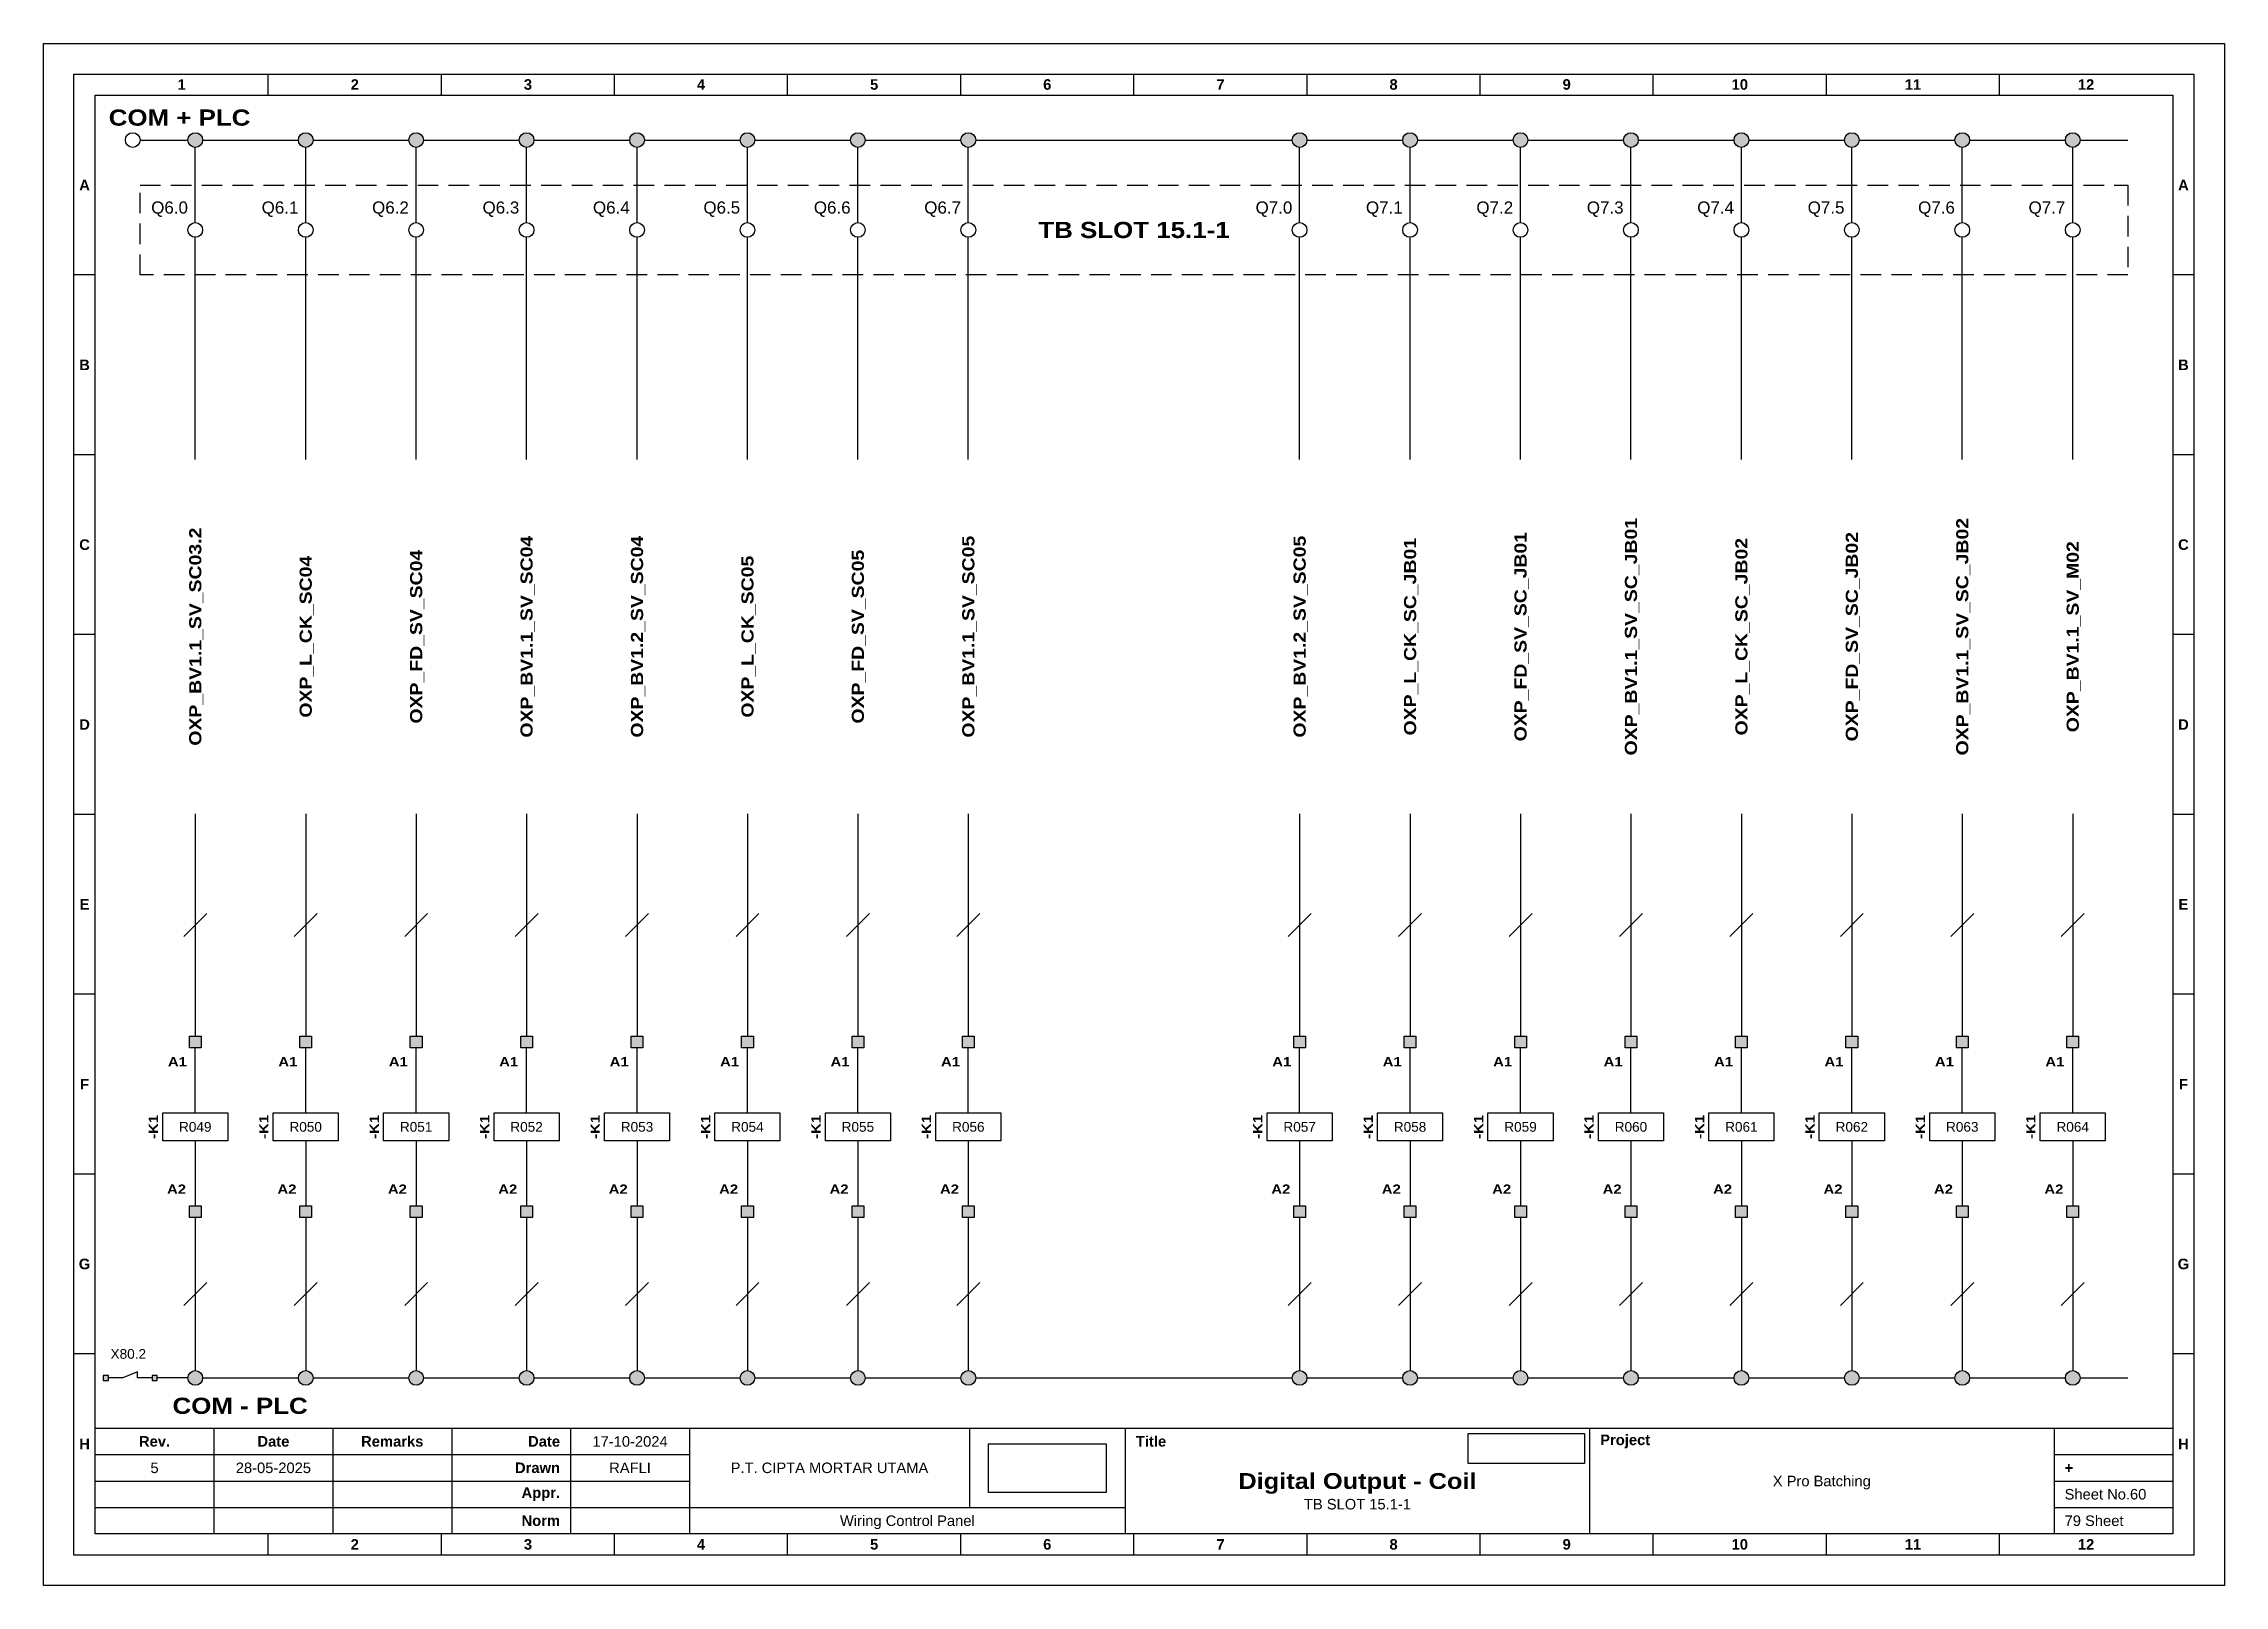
# Model space of a CAD drawing. Header units: millimetres. Extents: x 1018 to 2216, y 1079 to 1731.
# Drawn here: x 1017.6 to 1286.9, y 1310 to 1500.4 of the extents above; entities that cross this region are included whole.
import ezdxf
from ezdxf.enums import TextEntityAlignment as Align

# ---------------------------------------------------------------- set-up
doc = ezdxf.new("R2010")
doc.units = ezdxf.units.MM
doc.linetypes.add('HIDDEN', pattern=[9.525, 6.35, -3.175])
doc.styles.add('Bold', font='ariblk.ttf', dxfattribs={"height": 25.4})
doc.styles.get("Standard").update_dxf_attribs({"font": 'arial.ttf'})
picture_1 = doc.add_image_def('image1.png', size_in_pixel=(2048, 847))
picture_2 = doc.add_image_def('image2.png', size_in_pixel=(2092, 542))

msp = doc.modelspace()

# ---------------------------------------------------------------- texts
at = {"ltscale": 500, "style": 'Bold'}
for s, p in [('COM + PLC', (1025.62, 1491.27)), ('COM - PLC', (1033.5, 1332.17))]:
    msp.add_text(s, height=2, dxfattribs=at).set_placement(p, align=Align.MIDDLE_LEFT)
at = {"ltscale": 500}
for s, p in [('Q6.0', (1035.41, 1480.16)), ('Q6.1', (1049.05, 1480.16)), ('Q6.2', (1062.69, 1480.16)), ('Q6.3', (1076.33, 1480.16)), ('Q6.4', (1089.97, 1480.16)), ('Q6.5', (1103.61, 1480.16)), ('Q6.6', (1117.25, 1480.16)), ('Q6.7', (1130.89, 1480.16)), ('Q7.0', (1171.81, 1480.16)), ('Q7.1', (1185.44, 1480.16)), ('Q7.2', (1199.08, 1480.16)), ('Q7.3', (1212.72, 1480.16)), ('Q7.4', (1226.36, 1480.16)), ('Q7.5', (1240, 1480.16)), ('Q7.6', (1253.64, 1480.16)), ('Q7.7', (1267.28, 1480.16))]:
    msp.add_text(s, height=1.5, dxfattribs=at).set_placement(p, align=Align.MIDDLE_RIGHT)
at = {"ltscale": 500, "style": 'Bold'}
msp.add_text('TB SLOT 15.1-1', height=2, dxfattribs=at).set_placement((1152.25, 1477.39), align=Align.MIDDLE_CENTER)
for s, height, p in [('OXP_BV1.1_SV_SC_JB01', 1.5, (1213.63, 1427.16)), ('OXP_BV1.1_SV_SC_JB02', 1.5, (1254.55, 1427.16)), ('OXP_BV1.1_SV_SC03.2', 1.5, (1036.31, 1427.16)), ('OXP_BV1.1_SV_SC04', 1.5, (1077.23, 1427.16)), ('OXP_BV1.2_SV_SC04', 1.5, (1090.87, 1427.16)), ('OXP_BV1.1_SV_SC05', 1.5, (1131.79, 1427.16)), ('OXP_BV1.2_SV_SC05', 1.5, (1172.71, 1427.16)), ('OXP_L_CK_SC_JB01', 1.5, (1186.35, 1427.16)), ('OXP_FD_SV_SC_JB01', 1.5, (1199.99, 1427.16)), ('OXP_L_CK_SC_JB02', 1.5, (1227.27, 1427.16)), ('OXP_FD_SV_SC_JB02', 1.5, (1240.91, 1427.16)), ('OXP_BV1.1_SV_M02', 1.5, (1268.19, 1427.16)), ('OXP_L_CK_SC04', 1.5, (1049.95, 1427.16)), ('OXP_FD_SV_SC04', 1.5, (1063.59, 1427.16)), ('OXP_L_CK_SC05', 1.5, (1104.51, 1427.16)), ('OXP_FD_SV_SC05', 1.5, (1118.15, 1427.16)), ('-K1', 1.149, (1031.15, 1366.62)), ('-K1', 1.149, (1044.78, 1366.62)), ('-K1', 1.149, (1058.42, 1366.62)), ('-K1', 1.149, (1072.06, 1366.62)), ('-K1', 1.149, (1085.7, 1366.62)), ('-K1', 1.149, (1099.34, 1366.62)), ('-K1', 1.149, (1112.98, 1366.62)), ('-K1', 1.149, (1126.62, 1366.62)), ('-K1', 1.149, (1167.54, 1366.62)), ('-K1', 1.149, (1181.18, 1366.62)), ('-K1', 1.149, (1194.82, 1366.62)), ('-K1', 1.149, (1208.46, 1366.62)), ('-K1', 1.149, (1222.1, 1366.62)), ('-K1', 1.149, (1235.74, 1366.62)), ('-K1', 1.149, (1249.38, 1366.62)), ('-K1', 1.149, (1263.02, 1366.62))]:
    msp.add_text(s, height=height, rotation=90, dxfattribs=at).set_placement(p, align=Align.MIDDLE_CENTER)
for p in [(1035.28, 1375.24), (1048.92, 1375.24), (1062.56, 1375.24), (1076.2, 1375.24), (1089.84, 1375.24), (1103.48, 1375.24), (1117.12, 1375.24), (1130.76, 1375.24), (1171.68, 1375.24), (1185.32, 1375.24), (1198.96, 1375.24), (1212.6, 1375.24), (1226.24, 1375.24), (1239.88, 1375.24), (1253.52, 1375.24), (1267.16, 1375.24)]:
    msp.add_text('A1', height=1.149, dxfattribs=at).set_placement(p, align=Align.TOP_RIGHT)
at = {"ltscale": 500}
for s, p in [('R049', (1036.31, 1366.62)), ('R050', (1049.95, 1366.62)), ('R051', (1063.59, 1366.62)), ('R052', (1077.23, 1366.62)), ('R053', (1090.87, 1366.62)), ('R054', (1104.51, 1366.62)), ('R055', (1118.15, 1366.62)), ('R056', (1131.79, 1366.62)), ('R057', (1172.71, 1366.62)), ('R058', (1186.35, 1366.62)), ('R059', (1199.99, 1366.62)), ('R060', (1213.63, 1366.62)), ('R061', (1227.27, 1366.62)), ('R062', (1240.91, 1366.62)), ('R063', (1254.55, 1366.62)), ('R064', (1268.19, 1366.62))]:
    msp.add_text(s, height=1.2, dxfattribs=at).set_placement(p, align=Align.MIDDLE_CENTER)
at = {"ltscale": 500, "style": 'Bold'}
for p in [(1035.17, 1358.01), (1048.81, 1358.01), (1062.45, 1358.01), (1076.08, 1358.01), (1089.72, 1358.01), (1103.36, 1358.01), (1117, 1358.01), (1130.64, 1358.01), (1171.56, 1358.01), (1185.2, 1358.01), (1198.84, 1358.01), (1212.48, 1358.01), (1226.12, 1358.01), (1239.76, 1358.01), (1253.4, 1358.01), (1267.04, 1358.01)]:
    msp.add_text('A2', height=1.149, dxfattribs=at).set_placement(p, align=Align.BOTTOM_RIGHT)
at = {"ltscale": 500}
msp.add_text('X80.2', height=1.2, dxfattribs=at).set_placement((1025.85, 1338.58), align=Align.MIDDLE_LEFT)

# ---------------------------------------------------------------- blocks, each defined once
blk = doc.blocks.new('KOP MU PROJECT')
at = {"color": 6, "ltscale": 50}
for p, q in [((27.74, 184.05), (27.74, 186.66)), ((49.13, 184.05), (49.13, 186.66)), ((70.51, 184.05), (70.51, 186.66)), ((91.89, 184.05), (91.89, 186.66)), ((113.27, 184.05), (113.27, 186.66)), ((134.66, 184.05), (134.66, 186.66)), ((156.04, 184.05), (156.04, 186.66)), ((177.42, 184.05), (177.42, 186.66)), ((198.8, 184.05), (198.8, 186.66)), ((220.19, 184.05), (220.19, 186.66)), ((241.57, 184.05), (241.57, 186.66)), ((6.36, 161.84), (3.75, 161.84)), ((265.59, 161.84), (262.98, 161.84)), ((6.36, 139.63), (3.75, 139.63)), ((265.59, 139.63), (262.98, 139.63)), ((6.36, 117.42), (3.75, 117.42)), ((265.59, 117.42), (262.98, 117.42)), ((6.36, 95.22), (3.75, 95.22)), ((265.59, 95.22), (262.98, 95.22)), ((6.36, 73.01), (3.75, 73.01)), ((265.59, 73.01), (262.98, 73.01)), ((6.36, 50.8), (3.75, 50.8)), ((265.59, 50.8), (262.98, 50.8)), ((6.36, 28.59), (3.75, 28.59)), ((265.59, 28.59), (262.98, 28.59)), ((27.74, 3.75), (27.74, 6.36)), ((49.13, 3.75), (49.13, 6.36)), ((70.51, 3.75), (70.51, 6.36)), ((91.89, 3.75), (91.89, 6.36)), ((113.27, 3.75), (113.27, 6.36)), ((134.66, 3.75), (134.66, 6.36)), ((156.04, 3.75), (156.04, 6.36)), ((177.42, 3.75), (177.42, 6.36)), ((198.8, 3.75), (198.8, 6.36)), ((220.19, 3.75), (220.19, 6.36)), ((241.57, 3.75), (241.57, 6.36))]:
    blk.add_line(p, q, dxfattribs=at)
at = {"ltscale": 50}
for p, q in [((6.36, 19.41), (262.98, 19.41)), ((21.04, 19.41), (21.04, 6.36)), ((35.72, 19.41), (35.72, 6.36)), ((50.41, 19.41), (50.41, 6.36)), ((65.09, 19.41), (65.09, 6.36)), ((79.77, 19.41), (79.77, 6.36)), ((114.35, 19.41), (114.35, 9.62)), ((133.6, 19.41), (133.6, 6.36)), ((190.95, 19.41), (190.95, 6.36)), ((248.3, 19.41), (248.3, 6.36)), ((6.36, 16.15), (79.77, 16.15)), ((248.3, 16.15), (262.98, 16.15)), ((6.36, 12.89), (79.77, 12.89)), ((248.3, 12.89), (262.98, 12.89)), ((6.36, 9.62), (133.6, 9.62)), ((248.3, 9.62), (262.98, 9.62))]:
    blk.add_line(p, q, dxfattribs=at)
at = {"color": 1, "ltscale": 50}
blk.add_lwpolyline([(269.34, 0), (0, 0), (0, 190.41), (269.34, 190.41)], close=True, dxfattribs=at)
at = {"color": 6, "ltscale": 50}
for points in [[(265.59, 3.75), (3.75, 3.75), (3.75, 186.66), (265.59, 186.66)], [(262.98, 6.36), (6.36, 6.36), (6.36, 184.05), (262.98, 184.05)]]:
    blk.add_lwpolyline(points, close=True, dxfattribs=at)
at = {"ltscale": 50, "char_height": 1.305, "attachment_point": 4}
for s, width, heights, insert in [('\\pxqc;{\\fArial|b1|i0|c0|p34;1}', 21.3825, [2.51], (6.36, 185.36)), ('\\pxqc;{\\fArial|b1|i0|c0|p34;2}', 21.3825, [2.51], (27.74, 185.36)), ('\\pxqc;{\\fArial|b1|i0|c0|p34;3}', 21.3825, [2.51], (49.13, 185.36)), ('\\pxqc;{\\fArial|b1|i0|c0|p34;4}', 21.3825, [2.51], (70.51, 185.36)), ('\\pxqc;{\\fArial|b1|i0|c0|p34;5}', 21.3825, [2.51], (91.89, 185.36)), ('\\pxqc;{\\fArial|b1|i0|c0|p34;6}', 21.3825, [2.51], (113.27, 185.36)), ('\\pxqc;{\\fArial|b1|i0|c0|p34;7}', 21.3825, [2.51], (134.66, 185.36)), ('\\pxqc;{\\fArial|b1|i0|c0|p34;8}', 21.3825, [2.51], (156.04, 185.36)), ('\\pxqc;{\\fArial|b1|i0|c0|p34;9}', 21.3825, [2.51], (177.42, 185.36)), ('\\pxqc;{\\fArial|b1|i0|c0|p34;10}', 21.3825, [2.51], (198.8, 185.36)), ('\\pxqc;{\\fArial|b1|i0|c0|p34;11}', 21.3825, [2.51], (220.19, 185.36)), ('\\pxqc;{\\fArial|b1|i0|c0|p34;12}', 21.3825, [2.51], (241.57, 185.36)), ('\\pxqc;{\\fArial|b1|i0|c0|p34;A}', 2.61, [2.51], (3.75, 172.95)), ('\\pxqc;{\\fArial|b1|i0|c0|p34;A}', 2.61, [2.51], (262.98, 172.95)), ('\\pxqc;{\\fArial|b1|i0|c0|p34;B}', 2.61, [2.51], (3.75, 150.74)), ('\\pxqc;{\\fArial|b1|i0|c0|p34;B}', 2.61, [2.51], (262.98, 150.74)), ('\\pxqc;{\\fArial|b1|i0|c0|p34;C}', 2.61, [2.51], (3.75, 128.53)), ('\\pxqc;{\\fArial|b1|i0|c0|p34;C}', 2.61, [2.51], (262.98, 128.53)), ('\\pxqc;{\\fArial|b1|i0|c0|p34;D}', 2.61, [2.51], (3.75, 106.32)), ('\\pxqc;{\\fArial|b1|i0|c0|p34;D}', 2.61, [2.51], (262.98, 106.32)), ('\\pxqc;{\\fArial|b1|i0|c0|p34;E}', 2.61, [2.51], (3.75, 84.11)), ('\\pxqc;{\\fArial|b1|i0|c0|p34;E}', 2.61, [2.51], (262.98, 84.11)), ('\\pxqc;{\\fArial|b1|i0|c0|p34;F}', 2.61, [2.51], (3.75, 61.9)), ('\\pxqc;{\\fArial|b1|i0|c0|p34;F}', 2.61, [2.51], (262.98, 61.9)), ('\\pxqc;{\\fArial|b1|i0|c0|p34;G}', 2.61, [2.51], (3.75, 39.69)), ('\\pxqc;{\\fArial|b1|i0|c0|p34;G}', 2.61, [2.51], (262.98, 39.69)), ('\\pxqc;{\\fArial|b1|i0|c0|p34;H}', 2.61, [2.51], (3.75, 17.47)), ('\\pxqc;{\\fArial|b1|i0|c0|p34;Rev.}', 14.6811, [2.88], (6.36, 17.78)), ('\\pxqc;{\\fArial|b1|i0|c0|p34;Date}', 14.6811, [2.88], (21.04, 17.78)), ('\\pxqc;{\\fArial|b1|i0|c0|p34;Remarks}', 14.6811, [2.88], (35.72, 17.78)), ('\\pxqr;{\\fArial|b1|i0|c0|p34;Date}', 13.3761, [2.88], (50.41, 17.78)), ('\\pxql;{\\fArial|b1|i0|c0|p34;Title}', 50.2419, [2.88], (134.9, 17.78)), ('\\pxql;{\\fArial|b1|i0|c0|p34;Project}', 50.2419, [2.88], (192.25, 17.78)), ('\\pxqc;{\\fArial|b1|i0|c0|p34;H}', 2.61, [2.51], (262.98, 17.47)), ('\\pxqr;{\\fArial|b1|i0|c0|p34;Drawn}', 13.3761, [2.88], (50.41, 14.52)), ('\\pxql;{\\fArial|b1|i0|c0|p34;+}', 14.6811, [2.88], (249.61, 14.52)), ('\\pxqr;{\\fArial|b1|i0|c0|p34;Appr.}', 13.3761, [2.88], (50.41, 11.26)), ('\\pxqr;{\\fArial|b1|i0|c0|p34;Norm}', 13.3761, [2.88], (50.41, 7.99)), ('\\pxqc;{\\fArial|b1|i0|c0|p34;2}', 21.3825, [2.51], (27.74, 5.06)), ('\\pxqc;{\\fArial|b1|i0|c0|p34;3}', 21.3825, [2.51], (49.13, 5.06)), ('\\pxqc;{\\fArial|b1|i0|c0|p34;4}', 21.3825, [2.51], (70.51, 5.06)), ('\\pxqc;{\\fArial|b1|i0|c0|p34;5}', 21.3825, [2.51], (91.89, 5.06)), ('\\pxqc;{\\fArial|b1|i0|c0|p34;6}', 21.3825, [2.51], (113.27, 5.06)), ('\\pxqc;{\\fArial|b1|i0|c0|p34;7}', 21.3825, [2.51], (134.66, 5.06)), ('\\pxqc;{\\fArial|b1|i0|c0|p34;8}', 21.3825, [2.51], (156.04, 5.06)), ('\\pxqc;{\\fArial|b1|i0|c0|p34;9}', 21.3825, [2.51], (177.42, 5.06)), ('\\pxqc;{\\fArial|b1|i0|c0|p34;10}', 21.3825, [2.51], (198.8, 5.06)), ('\\pxqc;{\\fArial|b1|i0|c0|p34;11}', 21.3825, [2.51], (220.19, 5.06)), ('\\pxqc;{\\fArial|b1|i0|c0|p34;12}', 21.3825, [2.51], (241.57, 5.06))]:
    blk.add_mtext_dynamic_manual_height_columns(s, width=width, gutter_width=0.0326, heights=heights, dxfattribs=dict(at, insert=insert))
at = {"ltscale": 50}
for tag, p in [('DATECREATED', (72.43, 17.78)), ('REV', (13.7, 14.52)), ('REVDATE', (28.38, 14.52)), ('REMARKS', (43.06, 14.52)), ('DRAWN', (72.43, 14.52)), ('COMPANY', (97.06, 14.52)), ('PROJECT', (219.62, 12.89)), ('APPR', (72.43, 11.26)), ('NORM', (72.43, 7.99)), ('DRAWINGCATEGORY', (106.68, 7.99)), ('DESCRIPTION', (162.27, 10.03))]:
    blk.add_attdef(tag, text='', height=1.3, dxfattribs=at).set_placement(p, align=Align.MIDDLE_CENTER)
at = {"ltscale": 50, "style": 'Bold'}
blk.add_attdef('TITLE', text='', height=1.96, dxfattribs=at).set_placement((162.27, 12.89), align=Align.MIDDLE_CENTER)
at = {"ltscale": 50}
for tag, p in [('SHEETNUMBER', (249.61, 11.26)), ('TOTALSHEET', (249.61, 7.99))]:
    blk.add_attdef(tag, text='', height=1.3, dxfattribs=at).set_placement(p, align=Align.MIDDLE_LEFT)
image = blk.add_image(picture_1, insert=(116.72, 11.48), size_in_units=(14.5, 6), dxfattribs=at)
image.dxf.flags = 15
image = blk.add_image(picture_2, insert=(175.94, 15.04), size_in_units=(14.36, 3.72), dxfattribs=at)
image.dxf.flags = 15

# ---------------------------------------------------------------- hatches: boundary and pattern name
at = {"true_color": 0x105689}
h = msp.add_hatch(color=146, dxfattribs=at)
h.dxf.hatch_style = 1
h.paths.add_polyline_path([(1269.1, 1488.49, 1), (1267.28, 1488.49, 1)])
h.paths.add_polyline_path([(1253.64, 1488.49, 1), (1255.46, 1488.49, 1)])
h.paths.add_polyline_path([(1240, 1488.49, 1), (1241.82, 1488.49, 1)])
h.paths.add_polyline_path([(1228.18, 1488.49, 1), (1226.36, 1488.49, 1)])
h.paths.add_polyline_path([(1214.54, 1488.49, 1), (1212.72, 1488.49, 1)])
h.paths.add_polyline_path([(1200.9, 1488.49, 1), (1199.08, 1488.49, 1)])
h.paths.add_polyline_path([(1187.26, 1488.49, 1), (1185.44, 1488.49, 1)])
h.paths.add_polyline_path([(1173.62, 1488.49, 1), (1171.81, 1488.49, 1)])
h.paths.add_polyline_path([(1132.7, 1488.49, 1), (1130.89, 1488.49, 1)])
h.paths.add_polyline_path([(1119.06, 1488.49, 1), (1117.25, 1488.49, 1)])
h.paths.add_polyline_path([(1105.42, 1488.49, 1), (1103.61, 1488.49, 1)])
h.paths.add_polyline_path([(1091.78, 1488.49, 1), (1089.97, 1488.49, 1)])
h.paths.add_polyline_path([(1076.33, 1488.49, 1), (1078.14, 1488.49, 1)])
h.paths.add_polyline_path([(1064.5, 1488.49, 1), (1062.69, 1488.49, 1)])
h.paths.add_polyline_path([(1049.05, 1488.49, 1), (1050.86, 1488.49, 1)])
h.paths.add_polyline_path([(1037.22, 1488.49, 1), (1035.41, 1488.49, 1)])
h = msp.add_hatch(color=256)
h.dxf.hatch_style = 1
h.paths.add_polyline_path([(1037.04, 1376.39), (1037.04, 1377.84), (1035.59, 1377.84), (1035.59, 1376.39)])
h.paths.add_polyline_path([(1035.59, 1355.41), (1037.04, 1355.41), (1037.04, 1356.86), (1035.59, 1356.86)])
h = msp.add_hatch(color=256)
h.dxf.hatch_style = 1
h.paths.add_polyline_path([(1050.68, 1376.39), (1050.68, 1377.84), (1049.23, 1377.84), (1049.23, 1376.39)])
h.paths.add_polyline_path([(1049.23, 1355.41), (1050.68, 1355.41), (1050.68, 1356.86), (1049.23, 1356.86)])
h = msp.add_hatch(color=256)
h.dxf.hatch_style = 1
h.paths.add_polyline_path([(1064.32, 1376.39), (1064.32, 1377.84), (1062.87, 1377.84), (1062.87, 1376.39)])
h.paths.add_polyline_path([(1062.87, 1355.41), (1064.32, 1355.41), (1064.32, 1356.86), (1062.87, 1356.86)])
h = msp.add_hatch(color=256)
h.dxf.hatch_style = 1
h.paths.add_polyline_path([(1077.96, 1376.39), (1077.96, 1377.84), (1076.51, 1377.84), (1076.51, 1376.39)])
h.paths.add_polyline_path([(1076.51, 1355.41), (1077.96, 1355.41), (1077.96, 1356.86), (1076.51, 1356.86)])
h = msp.add_hatch(color=256)
h.dxf.hatch_style = 1
h.paths.add_polyline_path([(1091.6, 1376.39), (1091.6, 1377.84), (1090.15, 1377.84), (1090.15, 1376.39)])
h.paths.add_polyline_path([(1090.15, 1355.41), (1091.6, 1355.41), (1091.6, 1356.86), (1090.15, 1356.86)])
h = msp.add_hatch(color=256)
h.dxf.hatch_style = 1
h.paths.add_polyline_path([(1105.24, 1376.39), (1105.24, 1377.84), (1103.79, 1377.84), (1103.79, 1376.39)])
h.paths.add_polyline_path([(1103.79, 1355.41), (1105.24, 1355.41), (1105.24, 1356.86), (1103.79, 1356.86)])
h = msp.add_hatch(color=256)
h.dxf.hatch_style = 1
h.paths.add_polyline_path([(1118.88, 1376.39), (1118.88, 1377.84), (1117.43, 1377.84), (1117.43, 1376.39)])
h.paths.add_polyline_path([(1117.43, 1355.41), (1118.88, 1355.41), (1118.88, 1356.86), (1117.43, 1356.86)])
h = msp.add_hatch(color=256)
h.dxf.hatch_style = 1
h.paths.add_polyline_path([(1132.52, 1376.39), (1132.52, 1377.84), (1131.07, 1377.84), (1131.07, 1376.39)])
h.paths.add_polyline_path([(1131.07, 1355.41), (1132.52, 1355.41), (1132.52, 1356.86), (1131.07, 1356.86)])
h = msp.add_hatch(color=256)
h.dxf.hatch_style = 1
h.paths.add_polyline_path([(1173.44, 1376.39), (1173.44, 1377.84), (1171.99, 1377.84), (1171.99, 1376.39)])
h.paths.add_polyline_path([(1171.99, 1355.41), (1173.44, 1355.41), (1173.44, 1356.86), (1171.99, 1356.86)])
h = msp.add_hatch(color=256)
h.dxf.hatch_style = 1
h.paths.add_polyline_path([(1187.08, 1376.39), (1187.08, 1377.84), (1185.63, 1377.84), (1185.63, 1376.39)])
h.paths.add_polyline_path([(1185.63, 1355.41), (1187.08, 1355.41), (1187.08, 1356.86), (1185.63, 1356.86)])
h = msp.add_hatch(color=256)
h.dxf.hatch_style = 1
h.paths.add_polyline_path([(1200.72, 1376.39), (1200.72, 1377.84), (1199.27, 1377.84), (1199.27, 1376.39)])
h.paths.add_polyline_path([(1199.27, 1355.41), (1200.72, 1355.41), (1200.72, 1356.86), (1199.27, 1356.86)])
h = msp.add_hatch(color=256)
h.dxf.hatch_style = 1
h.paths.add_polyline_path([(1214.36, 1376.39), (1214.36, 1377.84), (1212.91, 1377.84), (1212.91, 1376.39)])
h.paths.add_polyline_path([(1212.91, 1355.41), (1214.36, 1355.41), (1214.36, 1356.86), (1212.91, 1356.86)])
h = msp.add_hatch(color=256)
h.dxf.hatch_style = 1
h.paths.add_polyline_path([(1228, 1376.39), (1228, 1377.84), (1226.55, 1377.84), (1226.55, 1376.39)])
h.paths.add_polyline_path([(1226.55, 1355.41), (1228, 1355.41), (1228, 1356.86), (1226.55, 1356.86)])
h = msp.add_hatch(color=256)
h.dxf.hatch_style = 1
h.paths.add_polyline_path([(1241.64, 1376.39), (1241.64, 1377.84), (1240.19, 1377.84), (1240.19, 1376.39)])
h.paths.add_polyline_path([(1240.19, 1355.41), (1241.64, 1355.41), (1241.64, 1356.86), (1240.19, 1356.86)])
h = msp.add_hatch(color=256)
h.dxf.hatch_style = 1
h.paths.add_polyline_path([(1255.28, 1376.39), (1255.28, 1377.84), (1253.82, 1377.84), (1253.82, 1376.39)])
h.paths.add_polyline_path([(1253.82, 1355.41), (1255.28, 1355.41), (1255.28, 1356.86), (1253.82, 1356.86)])
h = msp.add_hatch(color=256)
h.dxf.hatch_style = 1
h.paths.add_polyline_path([(1268.92, 1376.39), (1268.92, 1377.84), (1267.46, 1377.84), (1267.46, 1376.39)])
h.paths.add_polyline_path([(1267.46, 1355.41), (1268.92, 1355.41), (1268.92, 1356.86), (1267.46, 1356.86)])
h = msp.add_hatch(color=146, dxfattribs=at)
h.dxf.hatch_style = 1
h.paths.add_polyline_path([(1269.1, 1335.61, 1), (1267.28, 1335.61, 1)])
h.paths.add_polyline_path([(1253.64, 1335.61, 1), (1255.46, 1335.61, 1)])
h.paths.add_polyline_path([(1240, 1335.61, 1), (1241.82, 1335.61, 1)])
h.paths.add_polyline_path([(1228.18, 1335.61, 1), (1226.36, 1335.61, 1)])
h.paths.add_polyline_path([(1214.54, 1335.61, 1), (1212.72, 1335.61, 1)])
h.paths.add_polyline_path([(1200.9, 1335.61, 1), (1199.08, 1335.61, 1)])
h.paths.add_polyline_path([(1187.26, 1335.61, 1), (1185.44, 1335.61, 1)])
h.paths.add_polyline_path([(1173.62, 1335.61, 1), (1171.81, 1335.61, 1)])
h.paths.add_polyline_path([(1132.7, 1335.61, 1), (1130.89, 1335.61, 1)])
h.paths.add_polyline_path([(1119.06, 1335.61, 1), (1117.25, 1335.61, 1)])
h.paths.add_polyline_path([(1105.42, 1335.61, 1), (1103.61, 1335.61, 1)])
h.paths.add_polyline_path([(1091.78, 1335.61, 1), (1089.97, 1335.61, 1)])
h.paths.add_polyline_path([(1076.33, 1335.61, 1), (1078.14, 1335.61, 1)])
h.paths.add_polyline_path([(1064.5, 1335.61, 1), (1062.69, 1335.61, 1)])
h.paths.add_polyline_path([(1049.05, 1335.61, 1), (1050.86, 1335.61, 1)])
h.paths.add_polyline_path([(1037.22, 1335.61, 1), (1035.41, 1335.61, 1)])
h = msp.add_hatch(color=256)
h.dxf.hatch_style = 1
h.paths.add_polyline_path([(1031.61, 1335.93), (1030.97, 1335.93), (1030.97, 1335.29), (1031.61, 1335.29)])
h.paths.add_polyline_path([(1024.94, 1335.93), (1024.94, 1335.29), (1025.58, 1335.29), (1025.58, 1335.93)])

# ---------------------------------------------------------------- linework, layer by layer
at = {"color": 146, "true_color": 0x105689}
for p, q in [((1029.49, 1488.49), (1035.41, 1488.49)), ((1036.31, 1478.29), (1036.31, 1487.58)), ((1037.22, 1488.49), (1049.05, 1488.49)), ((1049.95, 1478.29), (1049.95, 1487.58)), ((1050.86, 1488.49), (1062.69, 1488.49)), ((1063.59, 1478.29), (1063.59, 1487.58)), ((1064.5, 1488.49), (1076.33, 1488.49)), ((1077.23, 1478.29), (1077.23, 1487.58)), ((1078.14, 1488.49), (1089.97, 1488.49)), ((1090.87, 1478.29), (1090.87, 1487.58)), ((1091.78, 1488.49), (1103.61, 1488.49)), ((1104.51, 1478.29), (1104.51, 1487.58)), ((1105.42, 1488.49), (1117.25, 1488.49)), ((1118.15, 1478.29), (1118.15, 1487.58)), ((1119.06, 1488.49), (1130.89, 1488.49)), ((1131.79, 1478.29), (1131.79, 1487.58)), ((1132.7, 1488.49), (1171.81, 1488.49)), ((1172.71, 1478.29), (1172.71, 1487.58)), ((1173.62, 1488.49), (1185.44, 1488.49)), ((1186.35, 1478.29), (1186.35, 1487.58)), ((1187.26, 1488.49), (1199.08, 1488.49)), ((1199.99, 1478.29), (1199.99, 1487.58)), ((1200.9, 1488.49), (1212.72, 1488.49)), ((1213.63, 1478.29), (1213.63, 1487.58)), ((1214.54, 1488.49), (1226.36, 1488.49)), ((1227.27, 1478.29), (1227.27, 1487.58)), ((1228.18, 1488.49), (1240, 1488.49)), ((1240.91, 1478.29), (1240.91, 1487.58)), ((1241.82, 1488.49), (1253.64, 1488.49)), ((1254.55, 1478.29), (1254.55, 1487.58)), ((1255.46, 1488.49), (1267.28, 1488.49)), ((1268.19, 1478.29), (1268.19, 1487.58)), ((1269.1, 1488.49), (1275.01, 1488.49)), ((1036.31, 1449.04), (1036.31, 1476.48)), ((1049.95, 1449.04), (1049.95, 1476.48)), ((1063.59, 1449.04), (1063.59, 1476.48)), ((1077.23, 1449.04), (1077.23, 1476.48)), ((1090.87, 1449.04), (1090.87, 1476.48)), ((1104.51, 1449.04), (1104.51, 1476.48)), ((1118.15, 1449.04), (1118.15, 1476.48)), ((1131.79, 1449.04), (1131.79, 1476.48)), ((1172.71, 1449.04), (1172.71, 1476.48)), ((1186.35, 1449.04), (1186.35, 1476.48)), ((1199.99, 1449.04), (1199.99, 1476.48)), ((1213.63, 1449.04), (1213.63, 1476.48)), ((1227.27, 1449.04), (1227.27, 1476.48)), ((1240.91, 1449.04), (1240.91, 1476.48)), ((1254.55, 1449.04), (1254.55, 1476.48)), ((1268.19, 1449.04), (1268.19, 1476.48)), ((1036.31, 1405.27), (1036.31, 1377.84)), ((1049.95, 1405.27), (1049.95, 1377.84)), ((1063.59, 1405.27), (1063.59, 1377.84)), ((1077.23, 1405.27), (1077.23, 1377.84)), ((1090.87, 1405.27), (1090.87, 1377.84)), ((1104.51, 1405.27), (1104.51, 1377.84)), ((1118.15, 1405.27), (1118.15, 1377.84)), ((1131.79, 1405.27), (1131.79, 1377.84)), ((1172.71, 1405.27), (1172.71, 1377.84)), ((1186.35, 1405.27), (1186.35, 1377.84)), ((1199.99, 1405.27), (1199.99, 1377.84)), ((1213.63, 1405.27), (1213.63, 1377.84)), ((1227.27, 1405.27), (1227.27, 1377.84)), ((1240.91, 1405.27), (1240.91, 1377.84)), ((1254.55, 1405.27), (1254.55, 1377.84)), ((1268.19, 1405.27), (1268.19, 1377.84)), ((1034.9, 1390.14), (1037.73, 1392.97)), ((1048.54, 1390.14), (1051.37, 1392.97)), ((1062.18, 1390.14), (1065.01, 1392.97)), ((1075.82, 1390.14), (1078.65, 1392.97)), ((1089.46, 1390.14), (1092.29, 1392.97)), ((1103.1, 1390.14), (1105.93, 1392.97)), ((1116.74, 1390.14), (1119.57, 1392.97)), ((1130.38, 1390.14), (1133.21, 1392.97)), ((1171.3, 1390.14), (1174.13, 1392.97)), ((1184.94, 1390.14), (1187.77, 1392.97)), ((1198.58, 1390.14), (1201.41, 1392.97)), ((1212.22, 1390.14), (1215.05, 1392.97)), ((1225.86, 1390.14), (1228.68, 1392.97)), ((1239.5, 1390.14), (1242.32, 1392.97)), ((1253.14, 1390.14), (1255.96, 1392.97)), ((1266.78, 1390.14), (1269.6, 1392.97)), ((1036.31, 1355.41), (1036.31, 1336.51)), ((1049.95, 1355.41), (1049.95, 1336.51)), ((1063.59, 1355.41), (1063.59, 1336.51)), ((1077.23, 1355.41), (1077.23, 1336.51)), ((1090.87, 1355.41), (1090.87, 1336.51)), ((1104.51, 1355.41), (1104.51, 1336.51)), ((1118.15, 1355.41), (1118.15, 1336.51)), ((1131.79, 1355.41), (1131.79, 1336.51)), ((1172.71, 1355.41), (1172.71, 1336.51)), ((1186.35, 1355.41), (1186.35, 1336.51)), ((1199.99, 1355.41), (1199.99, 1336.51)), ((1213.63, 1355.41), (1213.63, 1336.51)), ((1227.27, 1355.41), (1227.27, 1336.51)), ((1240.91, 1355.41), (1240.91, 1336.51)), ((1254.55, 1355.41), (1254.55, 1336.51)), ((1268.19, 1355.41), (1268.19, 1336.51)), ((1034.9, 1344.55), (1037.73, 1347.38)), ((1048.54, 1344.55), (1051.37, 1347.38)), ((1062.18, 1344.55), (1065.01, 1347.38)), ((1075.82, 1344.55), (1078.65, 1347.38)), ((1089.46, 1344.55), (1092.29, 1347.38)), ((1103.1, 1344.55), (1105.93, 1347.38)), ((1116.74, 1344.55), (1119.57, 1347.38)), ((1130.38, 1344.55), (1133.21, 1347.38)), ((1171.3, 1344.55), (1174.13, 1347.38)), ((1184.94, 1344.55), (1187.77, 1347.38)), ((1198.58, 1344.55), (1201.41, 1347.38)), ((1212.22, 1344.55), (1215.05, 1347.38)), ((1225.86, 1344.55), (1228.68, 1347.38)), ((1239.5, 1344.55), (1242.32, 1347.38)), ((1253.14, 1344.55), (1255.96, 1347.38)), ((1266.78, 1344.55), (1269.6, 1347.38)), ((1035.41, 1335.61), (1031.61, 1335.61)), ((1037.22, 1335.61), (1049.05, 1335.61)), ((1050.86, 1335.61), (1062.69, 1335.61)), ((1064.5, 1335.61), (1076.33, 1335.61)), ((1078.14, 1335.61), (1089.97, 1335.61)), ((1091.78, 1335.61), (1103.61, 1335.61)), ((1105.42, 1335.61), (1117.25, 1335.61)), ((1119.06, 1335.61), (1130.89, 1335.61)), ((1132.7, 1335.61), (1171.81, 1335.61)), ((1173.62, 1335.61), (1185.44, 1335.61)), ((1187.26, 1335.61), (1199.08, 1335.61)), ((1200.9, 1335.61), (1212.72, 1335.61)), ((1214.54, 1335.61), (1226.36, 1335.61)), ((1228.18, 1335.61), (1240, 1335.61)), ((1241.82, 1335.61), (1253.64, 1335.61)), ((1255.46, 1335.61), (1267.28, 1335.61)), ((1269.1, 1335.61), (1275.01, 1335.61))]:
    msp.add_line(p, q, dxfattribs=at)
at = {"ltscale": 50}
for p, q in [((1036.31, 1368.35), (1036.31, 1376.39)), ((1049.95, 1368.35), (1049.95, 1376.39)), ((1063.59, 1368.35), (1063.59, 1376.39)), ((1077.23, 1368.35), (1077.23, 1376.39)), ((1090.87, 1368.35), (1090.87, 1376.39)), ((1104.51, 1368.35), (1104.51, 1376.39)), ((1118.15, 1368.35), (1118.15, 1376.39)), ((1131.79, 1368.35), (1131.79, 1376.39)), ((1172.71, 1368.35), (1172.71, 1376.39)), ((1186.35, 1368.35), (1186.35, 1376.39)), ((1199.99, 1368.35), (1199.99, 1376.39)), ((1213.63, 1368.35), (1213.63, 1376.39)), ((1227.27, 1368.35), (1227.27, 1376.39)), ((1240.91, 1368.35), (1240.91, 1376.39)), ((1254.55, 1368.35), (1254.55, 1376.39)), ((1268.19, 1368.35), (1268.19, 1376.39)), ((1036.31, 1364.9), (1036.31, 1356.86)), ((1049.95, 1364.9), (1049.95, 1356.86)), ((1063.59, 1364.9), (1063.59, 1356.86)), ((1077.23, 1364.9), (1077.23, 1356.86)), ((1090.87, 1364.9), (1090.87, 1356.86)), ((1104.51, 1364.9), (1104.51, 1356.86)), ((1118.15, 1364.9), (1118.15, 1356.86)), ((1131.79, 1364.9), (1131.79, 1356.86)), ((1172.71, 1364.9), (1172.71, 1356.86)), ((1186.35, 1364.9), (1186.35, 1356.86)), ((1199.99, 1364.9), (1199.99, 1356.86)), ((1213.63, 1364.9), (1213.63, 1356.86)), ((1227.27, 1364.9), (1227.27, 1356.86)), ((1240.91, 1364.9), (1240.91, 1356.86)), ((1254.55, 1364.9), (1254.55, 1356.86)), ((1268.19, 1364.9), (1268.19, 1356.86)), ((1029.17, 1336.35), (1027.38, 1335.61)), ((1027.38, 1335.61), (1025.58, 1335.61)), ((1030.97, 1335.61), (1029.17, 1335.61))]:
    msp.add_line(p, q, dxfattribs=at)
msp.add_line((1029.17, 1335.61), (1029.17, 1336.35))
at = {"linetype": 'HIDDEN', "ltscale": 0.4}
msp.add_lwpolyline([(1029.49, 1482.94), (1275.01, 1482.94), (1275.01, 1471.83), (1029.49, 1471.83)], close=True, dxfattribs=at)
for points in [[(1035.59, 1377.84), (1037.04, 1377.84), (1037.04, 1376.39), (1035.59, 1376.39)], [(1049.23, 1377.84), (1050.68, 1377.84), (1050.68, 1376.39), (1049.23, 1376.39)], [(1062.87, 1377.84), (1064.32, 1377.84), (1064.32, 1376.39), (1062.87, 1376.39)], [(1076.51, 1377.84), (1077.96, 1377.84), (1077.96, 1376.39), (1076.51, 1376.39)], [(1090.15, 1377.84), (1091.6, 1377.84), (1091.6, 1376.39), (1090.15, 1376.39)], [(1103.79, 1377.84), (1105.24, 1377.84), (1105.24, 1376.39), (1103.79, 1376.39)], [(1117.43, 1377.84), (1118.88, 1377.84), (1118.88, 1376.39), (1117.43, 1376.39)], [(1131.07, 1377.84), (1132.52, 1377.84), (1132.52, 1376.39), (1131.07, 1376.39)], [(1171.99, 1377.84), (1173.44, 1377.84), (1173.44, 1376.39), (1171.99, 1376.39)], [(1185.63, 1377.84), (1187.08, 1377.84), (1187.08, 1376.39), (1185.63, 1376.39)], [(1199.27, 1377.84), (1200.72, 1377.84), (1200.72, 1376.39), (1199.27, 1376.39)], [(1212.91, 1377.84), (1214.36, 1377.84), (1214.36, 1376.39), (1212.91, 1376.39)], [(1226.55, 1377.84), (1228, 1377.84), (1228, 1376.39), (1226.55, 1376.39)], [(1240.19, 1377.84), (1241.64, 1377.84), (1241.64, 1376.39), (1240.19, 1376.39)], [(1253.82, 1377.84), (1255.28, 1377.84), (1255.28, 1376.39), (1253.82, 1376.39)], [(1267.46, 1377.84), (1268.92, 1377.84), (1268.92, 1376.39), (1267.46, 1376.39)], [(1035.59, 1356.86), (1037.04, 1356.86), (1037.04, 1355.41), (1035.59, 1355.41)], [(1049.23, 1356.86), (1050.68, 1356.86), (1050.68, 1355.41), (1049.23, 1355.41)], [(1062.87, 1356.86), (1064.32, 1356.86), (1064.32, 1355.41), (1062.87, 1355.41)], [(1076.51, 1356.86), (1077.96, 1356.86), (1077.96, 1355.41), (1076.51, 1355.41)], [(1090.15, 1356.86), (1091.6, 1356.86), (1091.6, 1355.41), (1090.15, 1355.41)], [(1103.79, 1356.86), (1105.24, 1356.86), (1105.24, 1355.41), (1103.79, 1355.41)], [(1117.43, 1356.86), (1118.88, 1356.86), (1118.88, 1355.41), (1117.43, 1355.41)], [(1131.07, 1356.86), (1132.52, 1356.86), (1132.52, 1355.41), (1131.07, 1355.41)], [(1171.99, 1356.86), (1173.44, 1356.86), (1173.44, 1355.41), (1171.99, 1355.41)], [(1185.63, 1356.86), (1187.08, 1356.86), (1187.08, 1355.41), (1185.63, 1355.41)], [(1199.27, 1356.86), (1200.72, 1356.86), (1200.72, 1355.41), (1199.27, 1355.41)], [(1212.91, 1356.86), (1214.36, 1356.86), (1214.36, 1355.41), (1212.91, 1355.41)], [(1226.55, 1356.86), (1228, 1356.86), (1228, 1355.41), (1226.55, 1355.41)], [(1240.19, 1356.86), (1241.64, 1356.86), (1241.64, 1355.41), (1240.19, 1355.41)], [(1253.82, 1356.86), (1255.28, 1356.86), (1255.28, 1355.41), (1253.82, 1355.41)], [(1267.46, 1356.86), (1268.92, 1356.86), (1268.92, 1355.41), (1267.46, 1355.41)]]:
    msp.add_lwpolyline(points, close=True)
at = {"ltscale": 50}
for points in [[(1032.29, 1368.35), (1040.33, 1368.35), (1040.33, 1364.9), (1032.29, 1364.9)], [(1045.93, 1368.35), (1053.97, 1368.35), (1053.97, 1364.9), (1045.93, 1364.9)], [(1059.57, 1368.35), (1067.61, 1368.35), (1067.61, 1364.9), (1059.57, 1364.9)], [(1073.21, 1368.35), (1081.25, 1368.35), (1081.25, 1364.9), (1073.21, 1364.9)], [(1086.85, 1368.35), (1094.89, 1368.35), (1094.89, 1364.9), (1086.85, 1364.9)], [(1100.49, 1368.35), (1108.53, 1368.35), (1108.53, 1364.9), (1100.49, 1364.9)], [(1114.13, 1368.35), (1122.17, 1368.35), (1122.17, 1364.9), (1114.13, 1364.9)], [(1127.77, 1368.35), (1135.81, 1368.35), (1135.81, 1364.9), (1127.77, 1364.9)], [(1168.69, 1368.35), (1176.73, 1368.35), (1176.73, 1364.9), (1168.69, 1364.9)], [(1182.33, 1368.35), (1190.37, 1368.35), (1190.37, 1364.9), (1182.33, 1364.9)], [(1195.97, 1368.35), (1204.01, 1368.35), (1204.01, 1364.9), (1195.97, 1364.9)], [(1209.61, 1368.35), (1217.65, 1368.35), (1217.65, 1364.9), (1209.61, 1364.9)], [(1223.25, 1368.35), (1231.29, 1368.35), (1231.29, 1364.9), (1223.25, 1364.9)], [(1236.89, 1368.35), (1244.93, 1368.35), (1244.93, 1364.9), (1236.89, 1364.9)], [(1250.53, 1368.35), (1258.57, 1368.35), (1258.57, 1364.9), (1250.53, 1364.9)], [(1264.17, 1368.35), (1272.21, 1368.35), (1272.21, 1364.9), (1264.17, 1364.9)]]:
    msp.add_lwpolyline(points, close=True, dxfattribs=at)
at = {"ltscale": 500}
for points in [[(1024.94, 1335.93), (1024.94, 1335.29), (1025.58, 1335.29), (1025.58, 1335.93)], [(1030.97, 1335.93), (1030.97, 1335.29), (1031.61, 1335.29), (1031.61, 1335.93)]]:
    msp.add_lwpolyline(points, close=True, dxfattribs=at)
at = {"color": 146, "ltscale": 500, "true_color": 0x105689}
for centre in [(1028.59, 1488.49), (1036.31, 1488.49), (1049.95, 1488.49), (1063.59, 1488.49), (1077.23, 1488.49), (1090.87, 1488.49), (1104.51, 1488.49), (1118.15, 1488.49), (1131.79, 1488.49), (1172.71, 1488.49), (1186.35, 1488.49), (1199.99, 1488.49), (1213.63, 1488.49), (1227.27, 1488.49), (1240.91, 1488.49), (1254.55, 1488.49), (1268.19, 1488.49), (1036.31, 1477.39), (1049.95, 1477.39), (1063.59, 1477.39), (1077.23, 1477.39), (1090.87, 1477.39), (1104.51, 1477.39), (1118.15, 1477.39), (1131.79, 1477.39), (1172.71, 1477.39), (1186.35, 1477.39), (1199.99, 1477.39), (1213.63, 1477.39), (1227.27, 1477.39), (1240.91, 1477.39), (1254.55, 1477.39), (1268.19, 1477.39), (1036.31, 1335.61), (1049.95, 1335.61), (1063.59, 1335.61), (1077.23, 1335.61), (1090.87, 1335.61), (1104.51, 1335.61), (1118.15, 1335.61), (1131.79, 1335.61), (1172.71, 1335.61), (1186.35, 1335.61), (1199.99, 1335.61), (1213.63, 1335.61), (1227.27, 1335.61), (1240.91, 1335.61), (1254.55, 1335.61), (1268.19, 1335.61)]:
    msp.add_circle(centre, 0.907, dxfattribs=at)

# ---------------------------------------------------------------- block references
msp.add_blockref('KOP MU PROJECT', (1017.58, 1309.99)).add_auto_attribs({'DESCRIPTION': 'TB SLOT 15.1-1', 'TITLE': 'Digital Output - Coil', 'PROJECT': 'X Pro Batching', 'COMPANY': 'P.T. CIPTA MORTAR UTAMA', 'DRAWINGCATEGORY': 'Wiring Control Panel', 'DRAWN': 'RAFLI', 'DATECREATED': '17-10-2024', 'REVDATE': '28-05-2025', 'REV': '5', 'SHEETNUMBER': 'Sheet No.60', 'TOTALSHEET': '79 Sheet'})

msp.set_redraw_order([(e.dxf.handle, doc.entitydb.next_handle()) for e in msp.query("TEXT MTEXT ATTDEF DIMENSION ARC_DIMENSION")])  # texts and dimensions are drawn at this point

doc.saveas('drawing.dxf')
